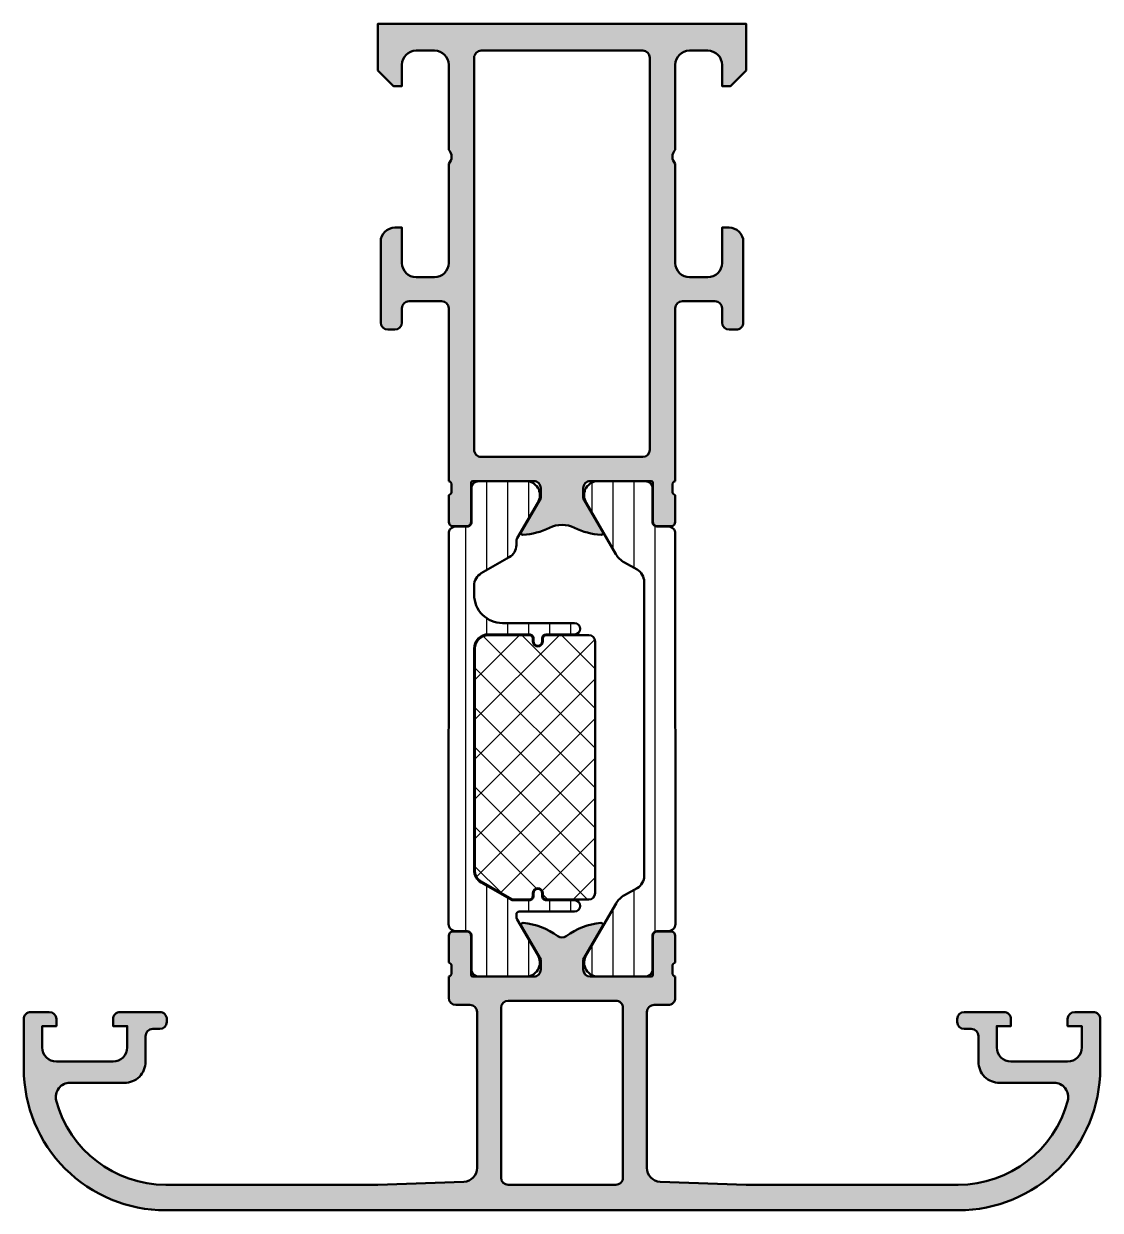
# Model space of a CAD drawing. Extents: x 0 to 76, y 0 to 83.8.
import ezdxf

# ---------------------------------------------------------------- set-up
doc = ezdxf.new("R2010")
doc.units = 0
for name, color, linetype, lineweight in [('0S-Alu contour', 7, 'Continuous', 50), ('0S-Alu hatch', 252, 'Continuous', 25), ('0S-Plastic contour', 254, 'Continuous', 50), ('0S-Plastic hatch', 253, 'Continuous', 25), ('0S-PT contour', 91, 'Continuous', 50), ('0S-PT hatch', 103, 'Continuous', 25)]:
    doc.layers.add(name, color=color, linetype=linetype, lineweight=lineweight)
pattern_1 = [(90, (0, 0), (-1.4859, 0), [])]

# ---------------------------------------------------------------- blocks, each defined once
blk = doc.blocks.new('188110__73A11EED_6D02_4D43_920F_D98E52073BBD_')
at = {"layer": '0S-Alu hatch'}
h = blk.add_hatch(color=256, dxfattribs=at)
edge = h.paths.add_edge_path()
edge.add_line((25.00006754422214, 80.4999984756112), (26.10004313015965, 79.40000000149011))
edge.add_line((26.10004313015965, 79.40000000149011), (26.70004923367527, 79.40000000149011))
edge.add_line((26.70004923367527, 79.40000000149011), (26.70004923367527, 80.90000000149011))
edge.add_ellipse((27.70008791774673, 80.89996143663254), major_axis=(-1.00003868481505, 0), ratio=1, start_angle=270.0022163482903, end_angle=359.9977904818039, ccw=False)
edge.add_line((27.70004923367527, 81.9000001206994), (29.00006754422215, 81.9000001206994))
edge.add_ellipse((29.00002168257582, 80.89995425905852), major_axis=(-1.000045862692467, 0), ratio=1, start_angle=180.0026207279867, end_angle=269.9973724417299, ccw=False)
edge.add_line((30.00006754422214, 80.90000000148846), (30.00003702664402, 74.90000000149011))
edge.add_ellipse((29.47506123431158, 74.40000000149011), major_axis=(-0.7249824705019245, 0), ratio=1, start_angle=136.395861616386, end_angle=223.6041383836141, ccw=False)
edge.add_line((30.00003702664402, 73.90000000149011), (30.00003702664402, 66.90000000149011))
edge.add_ellipse((29.00008427635166, 66.89995275275876), major_axis=(-0.9999527514086359, 0), ratio=1, start_angle=89.99904127429818, end_angle=180.0027072806921, ccw=False)
edge.add_line((29.00006754422215, 65.90000000149011), (27.70004923367527, 65.90000000149011))
edge.add_ellipse((27.7000690568231, 66.90001982463795), major_axis=(-1.000019823344312, 0), ratio=1, start_angle=0.0011357599706229848, end_angle=89.998864239807, ccw=False)
edge.add_line((26.70004923367527, 66.90000000149399), (26.70004923367527, 69.40000000149011))
edge.add_line((26.70004923367527, 69.40000000149011), (26.20004923367527, 69.40000000149011))
edge.add_arc((26.20008359924379, 68.3999656359216), 1.000034366158989, 90.00196893437207, 179.9980310656152)
edge.add_line((25.20004923367527, 68.40000000149034), (25.20004923367527, 62.69999542385339))
edge.add_arc((25.70005197454288, 62.699998164721), 0.5000027408751163, 180.0003140784807, 269.999685921429)
edge.add_line((25.70004923367526, 62.19999542385339), (26.20004923367527, 62.19999542385339))
edge.add_arc((26.20004649280767, 62.699998164721), 0.5000027408751163, 270.0003140785702, 359.9996859215192)
edge.add_line((26.70004923367527, 62.69999542385417), (26.70004923367527, 63.6999954238534))
edge.add_ellipse((27.20003635209909, 63.70000830542958), major_axis=(-0.4999871185897603, 0), ratio=1, start_angle=-90.00147615792758, end_angle=0.0014761580922026951, ccw=False)
edge.add_line((27.20004923367528, 64.1999954238534), (29.50006754422215, 64.1999954238534))
edge.add_ellipse((29.50004340446722, 63.69997128409846), major_axis=(-0.500024140337627, 0), ratio=1, start_angle=180.0027660786491, end_angle=269.99723392139543, ccw=False)
edge.add_line((30.00006754422214, 63.69999542385379), (30.0000370267483, 51.50004016059359))
edge.add_ellipse((29.92118855081943, 51.23247874854122), major_axis=(-0.2789376119775906, 0), ratio=1, start_angle=178.835410625902, end_angle=253.5801235805097, ccw=False)
edge.add_line((30.20006854422215, 51.22680947561971), (30.20006854422215, 50.77321547561971))
edge.add_ellipse((29.92120044857897, 50.76755481614266), major_axis=(-0.2789255417371575, 0), ratio=1, start_angle=106.4245945553563, end_angle=181.1628700728853, ccw=False)
edge.add_line((30.00006754422215, 50.50001147561971), (30.00006754422215, 48.62000047561121))
edge.add_arc((30.30006754422216, 48.62000047561121), 0.3000000000000158, 180, 269.9999999999993)
edge.add_line((30.30006754422216, 48.32000047561119), (31.28004186326493, 48.3200004756112))
edge.add_arc((31.28004186326493, 48.62000047561121), 0.3000000000000114, 270, 360)
edge.add_line((31.58004186326494, 48.62000047561121), (31.58004186326494, 51.37999847561118))
edge.add_ellipse((31.70003423387041, 51.37999847561118), major_axis=(-0.1199923706054733, 0), ratio=1, start_angle=270.0000000000034, end_angle=360, ccw=False)
edge.add_line((31.7000342338704, 51.49999084621666), (36.00003702664402, 51.49999084621668))
edge.add_ellipse((36.00004990889769, 51.00000372860872), major_axis=(-0.4999871177739147, 0), ratio=1, start_angle=179.9993980350858, end_angle=270.0014762355673, ccw=False)
edge.add_line((36.50003702664402, 50.99999847560919), (36.50003702664402, 50.29999389797449))
edge.add_line((36.50003702664402, 50.29999389797449), (35.11583307866022, 47.90247445817282))
edge.add_arc((35.23274660416193, 47.83497462443403), 0.1350000000000169, 150.0000814796221, 273.5758500061804)
edge.add_arc((34.92931728982066, 52.69050298406671), 4.999999999999906, 273.5758500061798, 296.0194624911526)
edge.add_ellipse((38.00005228543309, 46.39998737827407), major_axis=(-2.000000000000069, 0), ratio=1, start_angle=243.9805375088481, end_angle=296.0194624911526, ccw=False)
edge.add_arc((41.07078728104556, 52.69050298406675), 4.999999999999952, 243.9805375088468, 266.4241499938195)
edge.add_arc((40.76735796670424, 47.83497462443401), 0.1350000000000055, 266.4241499938192, 389.999918520385)
edge.add_line((40.88427149220593, 47.90247445817281), (39.50006754422215, 50.29999389797449))
edge.add_line((39.50006754422215, 50.29999389797449), (39.50006754422215, 50.99999847561122))
edge.add_ellipse((40.0000444809058, 51.00001390982674), major_axis=(-0.4999769369218777, 0), ratio=1, start_angle=-90.0026429832883, end_angle=0.0017687124012013555, ccw=False)
edge.add_line((40.00006754422215, 51.49999084621668), (44.3000628809943, 51.49999830221812))
edge.add_ellipse((44.3000628809943, 51.37999847561118), major_axis=(-0.1199998266069286, 0), ratio=1, start_angle=180, end_angle=269.9999999999966, ccw=False)
edge.add_line((44.42006270760122, 51.37999847561119), (44.42006270760123, 48.62000047561121))
edge.add_arc((44.72006270760124, 48.62000047561121), 0.3000000000000149, 180, 270)
edge.add_line((44.72006270760124, 48.3200004756112), (45.70003702664401, 48.3200004756112))
edge.add_arc((45.70003702664401, 48.62000047561121), 0.3000000000000114, 270, 360)
edge.add_line((46.00003702664402, 48.62000047561121), (46.00003702664401, 50.50001147561971))
edge.add_ellipse((46.07890412228719, 50.76755481614266), major_axis=(-0.2789255417371639, 0), ratio=1, start_angle=-1.1628700728853119, end_angle=73.57540544464138, ccw=False)
edge.add_line((45.80003602664401, 50.77321547561971), (45.80003602664401, 51.22680947561971))
edge.add_ellipse((46.07887347318704, 51.23247788361809), major_axis=(-0.2788950563274168, 0), ratio=1, start_angle=-73.5801235805111, end_angle=1.1645893740997053, ccw=False)
edge.add_line((46.00003702664402, 51.4999984756112), (46.00003702664402, 63.6999954238534))
edge.add_ellipse((46.50007135938994, 63.69996109110747), major_axis=(-0.5000343339245756, 0), ratio=1, start_angle=270.00393397274615, end_angle=359.9960660272659, ccw=False)
edge.add_line((46.50003702664402, 64.1999954238534), (48.80002481961277, 64.1999954238534))
edge.add_ellipse((48.80008485130126, 63.70005545554188), major_axis=(-0.4999399719157521, 0), ratio=1, start_angle=179.9931200492192, end_angle=270.00687995077146, ccw=False)
edge.add_line((49.30002481961277, 63.69999542385332), (49.30002481961277, 62.69999542385339))
edge.add_arc((49.80007477082868, 62.70004537506931), 0.5000499537107921, 180.0057234159238, 269.9942765840954)
edge.add_line((49.80002481961277, 62.19999542385339), (50.30002481961277, 62.19999542385339))
edge.add_arc((50.30006922487661, 62.69995101858956), 0.4999555967081668, 269.9949110796518, 360.0050889203089)
edge.add_line((50.80002481961277, 62.69999542385305), (50.80002481961277, 68.40000000149011))
edge.add_arc((49.800047266442, 68.40002244831933), 0.9999775534227083, 359.9987138623324, 450.0012861374472)
edge.add_line((49.80002481961277, 69.40000000149011), (49.30002481961277, 69.40000000149011))
edge.add_line((49.30002481961277, 69.40000000149011), (49.30002481961277, 66.90000000149011))
edge.add_ellipse((48.30006179330644, 66.89996302779645), major_axis=(-0.9999630269898847, 0), ratio=1, start_angle=89.9978814850715, end_angle=180.0021185150526, ccw=False)
edge.add_line((48.30002481961277, 65.90000000149011), (47.00003702664402, 65.90000000149011))
edge.add_ellipse((47.0000240648345, 66.8999870396806), major_axis=(-0.999987038274488, 0), ratio=1, start_angle=-0.0007426667733057002, end_angle=90.00074266660693, ccw=False)
edge.add_line((46.00003702664402, 66.90000000149303), (46.00003702664402, 73.90000000149011))
edge.add_ellipse((46.52504282592169, 74.40000000149011), major_axis=(-0.7250041994879663, 0), ratio=1, start_angle=-43.6025028992575, end_angle=43.602502899257615, ccw=False)
edge.add_line((46.00003702664401, 74.90000000149011), (46.00003702664402, 80.90000000149011))
edge.add_ellipse((47.00004293198047, 80.89999421536365), major_axis=(-1.00000590535319, 0), ratio=1, start_angle=270.00033834885755, end_angle=359.999668481771, ccw=False)
edge.add_line((47.00003702664401, 81.9000001206994), (48.30002481961277, 81.9000001206994))
edge.add_ellipse((48.30004294307529, 80.90001824415975), major_axis=(-0.9999818767038826, 0), ratio=1, start_angle=179.9989547529905, end_angle=270.001038416732, ccw=False)
edge.add_line((49.30002481961277, 80.90000000148856), (49.30002481961277, 79.40000000149011))
edge.add_line((49.30002481961277, 79.40000000149011), (49.90006144070651, 79.40000000149011))
edge.add_line((49.90006144070651, 79.40000000149011), (51.00003702664402, 80.4999984756112))
edge.add_line((51.00003702664402, 80.4999984756112), (51.00003702664402, 83.8))
edge.add_line((51.00003702664402, 83.8), (25.00006754422214, 83.8))
edge.add_line((25.00006754422214, 83.8), (25.00006754422214, 80.4999984756112))
edge = h.paths.add_edge_path()
edge.add_ellipse((32.30005169783425, 81.39999601145223), major_axis=(-0.4999963606566019, 0), ratio=1, start_angle=-90.0004170425878, end_angle=0.00041704286462618256, ccw=False)
edge.add_line((32.3000553371909, 81.89999237209558), (43.70001871609715, 81.9000000014901))
edge.add_ellipse((43.70001028875083, 81.39996105565606), major_axis=(-0.5000389459050733, 0), ratio=1, start_angle=180.0035883201383, end_angle=269.99903437246246, ccw=False)
edge.add_line((44.20004923367527, 81.39999237209558), (44.20004923367527, 53.70000305324907))
edge.add_ellipse((43.70002591571765, 53.70002637120554), major_axis=(-0.5000233185013218, 0), ratio=1, start_angle=90.00267191650698, end_angle=179.9973280836253, ccw=False)
edge.add_line((43.70004923367527, 53.20000305324793), (32.3000553371909, 53.20000305324793))
edge.add_ellipse((32.30004245561473, 53.69999017167176), major_axis=(-0.4999871185897719, 0), ratio=1, start_angle=-0.0014761580922026951, end_angle=90.0014761579261, ccw=False)
edge.add_line((31.8000553371909, 53.70000305324793), (31.80005533719089, 81.39999237209317))
at = {"layer": '0S-Alu contour', "color": 7}
for points in [[(49.30002481961277, 80.90000000148856), (49.30002481961277, 79.40000000149011), (49.90006144070651, 79.40000000149011), (51.00003702664402, 80.4999984756112), (51.00003702664402, 83.8), (25.00006754422214, 83.8), (25.00006754422214, 80.4999984756112)], [(27.70004923367527, 81.9000001206994), (29.00006754422215, 81.9000001206994)], [(31.8000553371909, 53.70000305324793), (31.80005533719089, 81.39999237209317)], [(32.3000553371909, 81.89999237209558), (43.70001871609715, 81.9000000014901)], [(44.20004923367527, 81.39999237209558), (44.20004923367527, 53.70000305324907)], [(47.00003702664401, 81.9000001206994), (48.30002481961277, 81.9000001206994)], [(25.00006754422214, 80.4999984756112), (26.10004313015965, 79.40000000149011), (26.70004923367527, 79.40000000149011), (26.70004923367527, 80.90000000149011)], [(30.00006754422214, 80.90000000148846), (30.00003702664402, 74.90000000149011)], [(46.00003702664401, 74.90000000149011), (46.00003702664402, 80.90000000149011)], [(30.00003702664402, 73.90000000149011), (30.00003702664402, 66.90000000149011)], [(46.00003702664402, 66.90000000149303), (46.00003702664402, 73.90000000149011)], [(26.70004923367527, 66.90000000149399), (26.70004923367527, 69.40000000149011), (26.20004923367527, 69.40000000149011)], [(49.80002481961277, 69.40000000149011), (49.30002481961277, 69.40000000149011), (49.30002481961277, 66.90000000149011)], [(25.20004923367527, 68.40000000149034), (25.20004923367527, 62.69999542385339)], [(50.80002481961277, 62.69999542385305), (50.80002481961277, 68.40000000149011)], [(29.00006754422215, 65.90000000149011), (27.70004923367527, 65.90000000149011)], [(48.30002481961277, 65.90000000149011), (47.00003702664402, 65.90000000149011)], [(26.70004923367527, 62.69999542385417), (26.70004923367527, 63.6999954238534)], [(27.20004923367528, 64.1999954238534), (29.50006754422215, 64.1999954238534)], [(30.00006754422214, 63.69999542385379), (30.0000370267483, 51.50004016059359)], [(46.00003702664402, 51.4999984756112), (46.00003702664402, 63.6999954238534)], [(46.50003702664402, 64.1999954238534), (48.80002481961277, 64.1999954238534)], [(49.30002481961277, 63.69999542385332), (49.30002481961277, 62.69999542385339)], [(25.70004923367526, 62.19999542385339), (26.20004923367527, 62.19999542385339)], [(49.80002481961277, 62.19999542385339), (50.30002481961277, 62.19999542385339)], [(43.70004923367527, 53.20000305324793), (32.3000553371909, 53.20000305324793)], [(30.20006854422215, 51.22680947561971), (30.20006854422215, 50.77321547561971)], [(31.58004186326494, 48.62000047561121), (31.58004186326494, 51.37999847561118)], [(31.7000342338704, 51.49999084621666), (36.00003702664402, 51.49999084621668)], [(40.00006754422215, 51.49999084621668), (44.3000628809943, 51.49999830221812)], [(44.42006270760122, 51.37999847561119), (44.42006270760123, 48.62000047561121)], [(45.80003602664401, 50.77321547561971), (45.80003602664401, 51.22680947561971)], [(30.00006754422215, 50.50001147561971), (30.00006754422215, 48.62000047561121)], [(36.50003702664402, 50.99999847560919), (36.50003702664402, 50.29999389797449), (35.11583307866022, 47.90247445817282)], [(40.88427149220593, 47.90247445817281), (39.50006754422215, 50.29999389797449), (39.50006754422215, 50.99999847561122)], [(46.00003702664402, 48.62000047561121), (46.00003702664401, 50.50001147561971)], [(30.30006754422216, 48.32000047561119), (31.28004186326493, 48.3200004756112)], [(44.72006270760124, 48.3200004756112), (45.70003702664401, 48.3200004756112)]]:
    blk.add_lwpolyline(points, dxfattribs=at)
at = {"layer": '0S-Alu contour', "color": 7, "extrusion": (0, 0, -1)}
for centre, radius, start, end in [((-27.70008791774673, 80.89996143663254), 1.00003868481505, 0.0022095181960893, 89.9977836517097), ((-29.00002168257582, 80.89995425905852), 1.000045862692467, 90.00262755827012, 179.9973792720133), ((-32.30005169783425, 81.39999601145223), 0.4999963606566019, 359.9995829571354, 90.00041704258778), ((-43.70001028875083, 81.39996105565606), 0.5000389459050733, 90.00096562753752, 179.9964116798617), ((-47.00004293198047, 80.89999421536365), 1.00000590535319, 0.0003315182290171, 89.99966165114242), ((-48.30004294307529, 80.90001824415975), 0.9999818767038826, 89.998961583268, 180.0010452470096), ((-29.47506123431158, 74.40000000149011), 0.7249824705019247, 136.3958616163859, 223.6041383836141), ((-46.52504282592169, 74.40000000149011), 0.7250041994879663, 316.3974971007424, 43.60250289925756), ((-27.7000690568231, 66.90001982463795), 1.000019823344312, 270.0011357601931, 359.9988642400294), ((-29.00008427635166, 66.89995275275876), 0.9999527514086359, 179.9972927193079, 270.0009587257018), ((-47.0000240648345, 66.8999870396806), 0.999987038274488, 269.9992573333931, 0.0007426667732808), ((-48.30006179330644, 66.89996302779645), 0.9999630269898847, 179.9978814849474, 270.0021185149285), ((-27.20003635209909, 63.70000830542958), 0.4999871185897603, 359.9985238419078, 90.00147615792763), ((-29.50004340446722, 63.69997128409846), 0.500024140337627, 90.00276607860458, 179.9972339213509), ((-46.50007135938994, 63.69996109110747), 0.5000343339245756, 0.0039339727341353, 89.99606602725385), ((-48.80008485130126, 63.70005545554188), 0.4999399719157522, 89.99312004922854, 180.0068799507809), ((-32.30004245561473, 53.69999017167176), 0.4999871185897719, 269.9985238420739, 0.0014761580921441), ((-43.70002591571765, 53.70002637120554), 0.5000233185013218, 180.0026719163748, 269.997328083493), ((-29.92118855081943, 51.23247874854122), 0.2789376119775906, 106.4198764194903, 181.1645893740981), ((-31.70003423387041, 51.37999847561118), 0.1199923706054733, 0, 89.99999999999662), ((-36.00004990889769, 51.00000372860872), 0.4999871177739148, 89.9985237644327, 180.0006019649143), ((-40.0000444809058, 51.00001390982674), 0.4999769369218777, 359.9982312875988, 90.00264298328827), ((-44.3000628809943, 51.37999847561118), 0.1199998266069286, 90.0000000000034, 180), ((-46.07887347318704, 51.23247788361809), 0.2788950563274168, 358.8354106259003, 73.58012358051123), ((-29.92120044857897, 50.76755481614266), 0.2789255417371575, 178.8371299271147, 253.5754054446437), ((-46.07890412228719, 50.76755481614266), 0.2789255417371639, 286.4245945553586, 1.162870072885284), ((-38.00005228543309, 46.39998737827407), 2.000000000000069, 63.98053750884742, 116.0194624911519)]:
    blk.add_arc(centre, radius, start, end, dxfattribs=at)
at = {"layer": '0S-Alu contour', "color": 7}
for centre, radius, start, end in [((26.20008359924379, 68.3999656359216), 1.000034366158989, 90.00196893437207, 179.9980310656152), ((49.800047266442, 68.40002244831933), 0.9999775534227083, 359.9987138623324, 90.00128613744727), ((25.70005197454288, 62.699998164721), 0.5000027408751163, 180.0003140784807, 269.999685921429), ((26.20004649280767, 62.699998164721), 0.5000027408751163, 270.0003140785702, 359.9996859215192), ((49.80007477082868, 62.70004537506931), 0.5000499537107921, 180.0057234159238, 269.9942765840954), ((50.30006922487661, 62.69995101858956), 0.4999555967081668, 269.9949110796518, 0.0050889203089253), ((30.30006754422216, 48.62000047561121), 0.3000000000000158, 180, 269.9999999999993), ((31.28004186326493, 48.62000047561121), 0.3000000000000114, 270, 0), ((44.72006270760124, 48.62000047561121), 0.3000000000000149, 180, 270), ((45.70003702664401, 48.62000047561121), 0.3000000000000114, 270, 0), ((35.23274660416193, 47.83497462443403), 0.1350000000000169, 150.0000814796221, 273.5758500061804), ((34.92931728982066, 52.69050298406671), 4.999999999999906, 273.5758500061798, 296.0194624911526), ((41.07078728104556, 52.69050298406675), 4.999999999999952, 243.9805375088468, 266.4241499938195), ((40.76735796670424, 47.83497462443401), 0.1350000000000055, 266.4241499938192, 29.99991852038501)]:
    blk.add_arc(centre, radius, start, end, dxfattribs=at)
blk = doc.blocks.new('284151__37331746_351D_4616_B207_01784C81C497___5EBAD73C_8FCA_4513_8191_C6A531EA2A94_')
at = {"layer": '0S-Plastic hatch'}
h = blk.add_hatch(dxfattribs=at)
h.set_pattern_fill('ANSI31', color=256, scale=0.4680000000000001, angle=45, style=0)
h.set_pattern_definition(pattern_1)
edge = h.paths.add_edge_path()
edge.add_line((29.99999930688776, 47.79003100783183), (29.99674226494619, 20.21002498787557))
edge.add_arc((30.49673958604417, 20.21002230896637), 0.4999973211051484, 179.999693017615, 270.0003069820253)
edge.add_line((30.49674226495336, 19.71002498786839), (31.30707359828668, 19.71002498786839))
edge.add_ellipse((31.30707359828667, 19.41002498786838), major_axis=(-0.3000000000000149, 0), ratio=1, start_angle=180, end_angle=269.9999999999993, ccw=False)
edge.add_line((31.60707359828669, 19.41002498786838), (31.60674164788967, 17.01002660493208))
edge.add_arc((32.11173762532828, 17.01502391251437), 0.5050207028550981, 180.5669654820281, 270.5675704443997)
edge.add_line((32.11674026495336, 16.5100279878684), (35.58328176305284, 16.5100279878684))
edge.add_arc((35.44097111406149, 17.49984606259124), 0.9999960709244696, 278.1816080518995, 392.727016099841)
edge.add_line((36.28222376305283, 18.04048098786839), (34.84324225325281, 20.53287041562356))
edge.add_ellipse((35.2762549699832, 20.78287038992312), major_axis=(-0.5000000000000137, 0), ratio=1, start_angle=0, end_angle=29.999996599344627, ccw=False)
edge.add_line((34.77625496998319, 20.78287038992312), (34.77625496998309, 20.89485616174543))
edge.add_ellipse((34.97601501198112, 20.89485616174544), major_axis=(-0.199760041998033, 0), ratio=1, start_angle=270.0000000000041, end_angle=360, ccw=False)
edge.add_line((34.9760150119811, 21.09461620374348), (38.88932186888238, 21.09461620374345))
edge.add_arc((38.88932186888235, 21.49413628773944), 0.3995200839959949, 270.0000000000041, 449.9999999999959)
edge.add_line((38.88932186888238, 21.89365637173544), (36.89172144890242, 21.89365637173544))
edge.add_ellipse((36.89172144890238, 22.19329643473244), major_axis=(-0.2996400629969997, 0), ratio=1, start_angle=0, end_angle=90.00000000000807, ccw=False)
edge.add_line((36.59208138590538, 22.19329643473244), (36.59208138590543, 22.39305647673039))
edge.add_arc((36.29244132290839, 22.39305647673046), 0.2996400629970424, 0, 180)
edge.add_line((35.99280125991135, 22.39305647673046), (35.99280125991138, 22.19329643473237))
edge.add_ellipse((35.69316119691441, 22.19329643473237), major_axis=(-0.2996400629969642, 0), ratio=1, start_angle=89.99999999999062, end_angle=180, ccw=False)
edge.add_line((35.69316119691436, 21.89365637173541), (34.53045625920263, 21.89365637173544))
edge.add_ellipse((34.53045625920286, 22.09341641336493), major_axis=(-0.1997600416294851, 0), ratio=1, start_angle=59.99999999993361, end_angle=89.99999999993281, ccw=False)
edge.add_line((34.43057623838792, 21.92041914265287), (32.29579863505288, 23.15314193446745))
edge.add_ellipse((32.79138860211026, 24.01434242023629), major_axis=(-0.9936174777732217, 0), ratio=1, start_angle=-0.6764750291013115, end_angle=60.08111811892081, ccw=False)
edge.add_line((31.79784037795338, 24.02607350761685), (31.79784037795338, 39.67230010955752))
edge.add_ellipse((32.79664058794332, 39.67230010955752), major_axis=(-0.9988002099899446, 0), ratio=1, start_angle=269.99999999999795, end_angle=360, ccw=False)
edge.add_line((32.79664058794336, 40.67110031954746), (35.69316119691442, 40.67110031954744))
edge.add_ellipse((35.6931611969145, 40.37146025655048), major_axis=(-0.2996400629969571, 0), ratio=1, start_angle=180, end_angle=270.00000000001495, ccw=False)
edge.add_line((35.99280125991145, 40.37146025655054), (35.99280125991132, 40.17170021455246))
edge.add_arc((36.29244132290836, 40.17170021455245), 0.2996400629970424, 180, 360)
edge.add_line((36.5920813859054, 40.17170021455249), (36.5920813859054, 40.37146025655039))
edge.add_ellipse((36.89172144890239, 40.37146025655053), major_axis=(-0.2996400629969926, 0), ratio=1, start_angle=270.0000000000177, end_angle=360, ccw=False)
edge.add_line((36.89172144890231, 40.67110031954753), (38.88932186888244, 40.6711003195475))
edge.add_arc((38.88932186888239, 41.07062040354349), 0.3995200839959807, 270.0000000000061, 450.0000000000061)
edge.add_line((38.88932186888235, 41.47014048753947), (33.7954407979334, 41.47014048753923))
edge.add_ellipse((33.79544079793331, 43.46774090751916), major_axis=(-1.997600419979924, 0), ratio=1, start_angle=0, end_angle=90.00000000000239, ccw=False)
edge.add_line((31.79784037795339, 43.46774090751916), (31.79784037795329, 44.11991188122832))
edge.add_ellipse((32.79664113377662, 44.11991188122813), major_axis=(-0.9988007558233247, 0), ratio=1, start_angle=299.9999999999911, end_angle=360, ccw=False)
edge.add_line((32.29724075586509, 44.98489870909031), (34.27685478430132, 46.11703758609423))
edge.add_arc((33.77745475999306, 46.98202398783527), 0.9988002099899655, 299.9999946553975, 360)
edge.add_line((34.77625496998302, 46.98202398783536), (34.77625496998312, 47.21154424289115))
edge.add_ellipse((35.2762549699832, 47.21154424289093), major_axis=(-0.5000000000000853, 0), ratio=1, start_angle=330.0000034006573, end_angle=360, ccw=False)
edge.add_line((34.84324225325274, 47.46154421719052), (36.28548080498723, 49.95957500783185))
edge.add_arc((35.4442281559959, 50.500209933109), 0.9999960709244641, 327.2729839001593, 441.8183919481005)
edge.add_line((35.58653880498724, 51.49002800783184), (32.10999730688775, 51.49002800783184))
edge.add_arc((32.10999466726268, 50.99003203039323), 0.4999959774455833, 89.99969751881494, 180.0003024817733)
edge.add_line((31.60999868982407, 50.99002939076815), (31.6103306402211, 48.59003100783183))
edge.add_ellipse((31.31033064022108, 48.59003100783183), major_axis=(-0.3000000000000114, 0), ratio=1, start_angle=89.99999999999937, end_angle=180, ccw=False)
edge.add_line((31.31033064022108, 48.29003100783182), (30.49999930688776, 48.29003100783183))
edge.add_arc((30.49999662797856, 47.79003368674103), 0.499997321097979, 89.99969301797341, 180.0003069823849)
at = {"layer": '0S-Plastic contour', "color": 7}
for points in [[(35.58653880498724, 51.49002800783184), (32.10999730688775, 51.49002800783184)], [(31.60999868982407, 50.99002939076815), (31.6103306402211, 48.59003100783183)], [(34.84324225325274, 47.46154421719052), (36.28548080498723, 49.95957500783185)], [(29.99999930688776, 47.79003100783183), (29.99674226494619, 20.21002498787557)], [(31.31033064022108, 48.29003100783182), (30.49999930688776, 48.29003100783183)], [(34.77625496998302, 46.98202398783536), (34.77625496998312, 47.21154424289115)], [(32.29724075586509, 44.98489870909031), (34.27685478430132, 46.11703758609423)], [(31.79784037795339, 43.46774090751916), (31.79784037795329, 44.11991188122832)], [(38.88932186888235, 41.47014048753947), (33.7954407979334, 41.47014048753923)], [(32.79664058794336, 40.67110031954746), (35.69316119691442, 40.67110031954744)], [(35.99280125991145, 40.37146025655054), (35.99280125991132, 40.17170021455246)], [(36.5920813859054, 40.17170021455249), (36.5920813859054, 40.37146025655039)], [(36.89172144890231, 40.67110031954753), (38.88932186888244, 40.6711003195475)], [(31.79784037795338, 24.02607350761685), (31.79784037795338, 39.67230010955752)], [(34.43057623838792, 21.92041914265287), (32.29579863505288, 23.15314193446745)], [(35.69316119691436, 21.89365637173541), (34.53045625920263, 21.89365637173544)], [(35.99280125991135, 22.39305647673046), (35.99280125991138, 22.19329643473237)], [(36.59208138590538, 22.19329643473244), (36.59208138590543, 22.39305647673039)], [(38.88932186888238, 21.89365637173544), (36.89172144890242, 21.89365637173544)], [(34.9760150119811, 21.09461620374348), (38.88932186888238, 21.09461620374345)], [(34.77625496998319, 20.78287038992312), (34.77625496998309, 20.89485616174543)], [(36.28222376305283, 18.04048098786839), (34.84324225325281, 20.53287041562356)], [(30.49674226495336, 19.71002498786839), (31.30707359828668, 19.71002498786839)], [(31.60707359828669, 19.41002498786838), (31.60674164788967, 17.01002660493208)], [(32.11674026495336, 16.5100279878684), (35.58328176305284, 16.5100279878684)]]:
    blk.add_lwpolyline(points, dxfattribs=at)
for centre, radius, start, end in [((32.10999466726268, 50.99003203039323), 0.4999959774455833, 89.99969751881494, 180.0003024817733), ((35.4442281559959, 50.500209933109), 0.9999960709244641, 327.2729839001593, 81.8183919481005), ((30.49999662797856, 47.79003368674103), 0.499997321097979, 89.99969301797341, 180.0003069823849), ((33.77745475999306, 46.98202398783527), 0.9988002099899655, 299.9999946553975, 0), ((38.88932186888239, 41.07062040354349), 0.3995200839959807, 270.0000000000061, 90.00000000000612), ((36.29244132290836, 40.17170021455245), 0.2996400629970424, 180, 0), ((36.29244132290839, 22.39305647673046), 0.2996400629970424, 0, 180), ((38.88932186888235, 21.49413628773944), 0.3995200839959949, 270.0000000000041, 89.99999999999594), ((30.49673958604417, 20.21002230896637), 0.4999973211051484, 179.999693017615, 270.0003069820253), ((35.44097111406149, 17.49984606259124), 0.9999960709244696, 278.1816080518995, 32.72701609984102), ((32.11173762532828, 17.01502391251437), 0.5050207028550981, 180.5669654820281, 270.5675704443997)]:
    blk.add_arc(centre, radius, start, end, dxfattribs=at)
at = {"layer": '0S-Plastic contour', "color": 7, "extrusion": (0, 0, -1)}
for centre, radius, start, end in [((-31.31033064022108, 48.59003100783183), 0.3000000000000114, 180, 270.0000000000007), ((-35.2762549699832, 47.21154424289093), 0.5000000000000853, 0, 29.99999659934269), ((-32.79664113377662, 44.11991188122813), 0.998800755823325, 0, 60.00000000000894), ((-33.79544079793331, 43.46774090751916), 1.997600419979924, 269.9999999999976, 0), ((-32.79664058794332, 39.67230010955752), 0.9988002099899446, 0, 90.00000000000205), ((-35.6931611969145, 40.37146025655048), 0.2996400629969571, 89.99999999998506, 180), ((-36.89172144890239, 40.37146025655053), 0.2996400629969926, 0, 89.99999999998234), ((-32.79138860211026, 24.01434242023629), 0.9936174777732217, 299.9188818810793, 0.6764750291012418), ((-34.53045625920286, 22.09341641336493), 0.1997600416294851, 270.0000000000672, 300.0000000000664), ((-35.69316119691441, 22.19329643473237), 0.2996400629969642, 180, 270.0000000000095), ((-36.89172144890238, 22.19329643473244), 0.2996400629969997, 269.9999999999919, 0), ((-34.97601501198112, 20.89485616174544), 0.199760041998033, 0, 89.99999999999594), ((-35.2762549699832, 20.78287038992312), 0.5000000000000137, 330.0000034006554, 0), ((-31.30707359828667, 19.41002498786838), 0.3000000000000149, 90.00000000000067, 180)]:
    blk.add_arc(centre, radius, start, end, dxfattribs=at)
blk = doc.blocks.new('284151__1CDA4927_500E_4449_A2B0_3B32F3932A30___2944F3FC_1F27_40F2_815A_D28FB39D8C25_')
at = {"layer": '0S-Plastic hatch'}
h = blk.add_hatch(dxfattribs=at)
h.set_pattern_fill('ANSI31', color=256, scale=0.4680000000000001, angle=45, style=0)
h.set_pattern_definition(pattern_1)
edge = h.paths.add_edge_path()
edge.add_line((45.99997017547695, 47.79003100783173), (46.00322721741852, 20.21002498787547))
edge.add_ellipse((45.50322989632053, 20.21002230896629), major_axis=(-0.4999973211051626, 0), ratio=1, start_angle=89.99969301797631, end_angle=180.000306982385, ccw=False)
edge.add_line((45.50322721741135, 19.7100249878683), (44.69289588407803, 19.71002498786829))
edge.add_arc((44.69289588407804, 19.41002498786827), 0.3000000000000185, 90.00000000000136, 180)
edge.add_line((44.39289588407802, 19.41002498786827), (44.39322783447504, 17.01002660493197))
edge.add_ellipse((43.88823185703643, 17.01502391251425), major_axis=(-0.5050207028550908, 0), ratio=1, start_angle=89.43242955559953, end_angle=179.4330345179745, ccw=False)
edge.add_line((43.88322921741134, 16.51002798786828), (40.41668771931187, 16.51002798786829))
edge.add_ellipse((40.5589983683032, 17.49984606259114), major_axis=(-0.9999960709244676, 0), ratio=1, start_angle=-32.727016099841194, end_angle=81.8183919481013, ccw=False)
edge.add_line((39.71774571931187, 18.04048098786829), (41.81451365413689, 21.67219008046127))
edge.add_ellipse((43.11355180432791, 20.92219015756279), major_axis=(-1.499999999999808, 0), ratio=1, start_angle=297.9942546357577, end_angle=330.0000034006593, ccw=False)
edge.add_line((42.40947727073656, 22.24668215495181), (43.30322621741134, 22.74836098786831))
edge.add_arc((42.80322780871322, 23.61438778231315), 1.000000408698464, 299.9998812007991, 360.0000455150246)
edge.add_line((43.80322821741136, 23.61438857670052), (43.79997117547696, 44.38566900783172))
edge.add_arc((42.79997076677882, 44.38566821338688), 1.000000408698472, 4.55150246153e-05, 60.00011879920013)
edge.add_line((43.29996917547696, 45.25169500783174), (42.40622022880219, 45.75337384074821))
edge.add_ellipse((43.11029476239348, 47.07786583813726), major_axis=(-1.499999999999815, 0), ratio=1, start_angle=29.999996599342523, end_angle=62.00574536424449, ccw=False)
edge.add_line((41.81125661220248, 46.32786591523873), (39.71448867737748, 49.95957500783174))
edge.add_ellipse((40.55574132636883, 50.5002099331089), major_axis=(-0.9999960709244797, 0), ratio=1, start_angle=-81.81839194809982, end_angle=32.727016099840625, ccw=False)
edge.add_line((40.41343067737747, 51.49002800783176), (43.88997217547696, 51.49002800783174))
edge.add_ellipse((43.88997481510201, 50.99003203039311), major_axis=(-0.4999959774455975, 0), ratio=1, start_angle=179.9996975182268, end_angle=270.00030248118344, ccw=False)
edge.add_line((44.38997079254064, 50.99002939076291), (44.38963884214362, 48.59003100783173))
edge.add_arc((44.68963884214363, 48.59003100783174), 0.3000000000000043, 180, 270)
edge.add_line((44.68963884214363, 48.29003100783173), (45.49997017547695, 48.29003100783173))
edge.add_ellipse((45.49997285438616, 47.79003368674093), major_axis=(-0.4999973210979719, 0), ratio=1, start_angle=179.9996930176151, end_angle=270.000306982027, ccw=False)
at = {"layer": '0S-Plastic contour', "color": 7}
for points in [[(40.41343067737747, 51.49002800783176), (43.88997217547696, 51.49002800783174)], [(44.38997079254064, 50.99002939076291), (44.38963884214362, 48.59003100783173)], [(41.81125661220248, 46.32786591523873), (39.71448867737748, 49.95957500783174)], [(44.68963884214363, 48.29003100783173), (45.49997017547695, 48.29003100783173)], [(45.99997017547695, 47.79003100783173), (46.00322721741852, 20.21002498787547)], [(43.29996917547696, 45.25169500783174), (42.40622022880219, 45.75337384074821)], [(43.80322821741136, 23.61438857670052), (43.79997117547696, 44.38566900783172)], [(42.40947727073656, 22.24668215495181), (43.30322621741134, 22.74836098786831)], [(39.71774571931187, 18.04048098786829), (41.81451365413689, 21.67219008046127)], [(44.39289588407802, 19.41002498786827), (44.39322783447504, 17.01002660493197)], [(45.50322721741135, 19.7100249878683), (44.69289588407803, 19.71002498786829)], [(43.88322921741134, 16.51002798786828), (40.41668771931187, 16.51002798786829)]]:
    blk.add_lwpolyline(points, dxfattribs=at)
at = {"layer": '0S-Plastic contour', "color": 7, "extrusion": (0, 0, -1)}
for centre, radius, start, end in [((-40.55574132636883, 50.5002099331089), 0.9999960709244797, 327.2729839001594, 81.81839194809982), ((-43.88997481510201, 50.99003203039311), 0.4999959774455975, 89.99969751881657, 180.0003024817733), ((-45.49997285438616, 47.79003368674093), 0.4999973210979719, 89.999693017973, 180.0003069823849), ((-43.11029476239348, 47.07786583813726), 1.499999999999815, 297.9942546357555, 330.0000034006575), ((-43.11355180432791, 20.92219015756279), 1.499999999999808, 29.99999659934069, 62.00574536424229), ((-45.50322989632053, 20.21002230896629), 0.4999973211051626, 179.999693017615, 270.0003069820237), ((-40.5589983683032, 17.49984606259114), 0.9999960709244676, 278.1816080518987, 32.7270160998412), ((-43.88823185703643, 17.01502391251425), 0.5050207028550908, 180.5669654820256, 270.5675704444005)]:
    blk.add_arc(centre, radius, start, end, dxfattribs=at)
at = {"layer": '0S-Plastic contour', "color": 7}
for centre, radius, start, end in [((44.68963884214363, 48.59003100783174), 0.3000000000000043, 180, 270), ((42.79997076677882, 44.38566821338688), 1.000000408698472, 4.55150246153e-05, 60.00011879920013), ((42.80322780871322, 23.61438778231315), 1.000000408698464, 299.9998812007991, 4.55150246153e-05), ((44.69289588407804, 19.41002498786827), 0.3000000000000185, 90.00000000000136, 180)]:
    blk.add_arc(centre, radius, start, end, dxfattribs=at)
blk = doc.blocks.new('371790__3FB15CAD_4908_4110_84BA_26EE0EE46E1D_')
at = {"layer": '0S-PT hatch'}
h = blk.add_hatch(dxfattribs=at)
h.set_pattern_fill('ANSI37', color=256, scale=0.625, angle=90, style=0)
h.set_pattern_definition([(135, (0, 0), (-1.403165018917055, -1.403165018917055), []), (225, (0, 0), (1.403165018917055, -1.403165018917055), [])])
edge = h.paths.add_edge_path()
edge.add_line((40.33752218386739, 40.17170021455246), (40.33752218386739, 22.39305647673053))
edge.add_ellipse((39.88812207887238, 22.39305647673054), major_axis=(-0.4494001049950143, 0), ratio=1, start_angle=90.00000000000091, end_angle=180, ccw=False)
edge.add_line((39.88812207887239, 21.94365637173552), (36.89172144890237, 21.94365637173541))
edge.add_ellipse((36.8917214489024, 22.19329643473241), major_axis=(-0.2496400629970025, 0), ratio=1, start_angle=0, end_angle=89.99999999999193, ccw=False)
edge.add_line((36.6420813859054, 22.19329643473242), (36.6420813859054, 22.39305647673053))
edge.add_arc((36.29244132290839, 22.39305647673052), 0.3496400629970111, 0, 180)
edge.add_line((35.94280125991138, 22.39305647673052), (35.94280125991144, 22.19329643473249))
edge.add_ellipse((35.69316119691445, 22.19329643473251), major_axis=(-0.2496400629969884, 0), ratio=1, start_angle=89.99999999999352, end_angle=180, ccw=False)
edge.add_line((35.69316119691442, 21.94365637173552), (34.53045625920254, 21.94365637173552))
edge.add_ellipse((34.53045625920245, 22.09341641336514), major_axis=(-0.1497600416296159, 0), ratio=1, start_angle=60.009133501483404, end_angle=90.0000000000353, ccw=False)
edge.add_line((34.455596914136, 21.96370847789037), (32.29686578329444, 23.21301573615451))
edge.add_ellipse((32.70908550442444, 23.97165812652767), major_axis=(-0.863402209262632, 0), ratio=1, start_angle=-4.050931685638204, end_angle=61.48189137880712, ccw=False)
edge.add_line((31.84784037795332, 24.03265162691375), (31.84784037795338, 39.67230010955752))
edge.add_ellipse((32.79664058794337, 39.67230010955754), major_axis=(-0.9488002099899865, 0), ratio=1, start_angle=269.99999999999875, end_angle=360, ccw=False)
edge.add_line((32.79664058794339, 40.62110031954753), (35.69316119691448, 40.62110031954753))
edge.add_ellipse((35.69316119691449, 40.37146025655058), major_axis=(-0.2496400629969457, 0), ratio=1, start_angle=180, end_angle=270.00000000000324, ccw=False)
edge.add_line((35.94280125991144, 40.37146025655057), (35.94280125991144, 40.17170021455246))
edge.add_arc((36.29244132290839, 40.17170021455245), 0.3496400629969543, 180, 360)
edge.add_line((36.64208138590534, 40.17170021455245), (36.6420813859054, 40.37146025655057))
edge.add_ellipse((36.89172144890231, 40.37146025655061), major_axis=(-0.2496400629969102, 0), ratio=1, start_angle=270.00000000000165, end_angle=360, ccw=False)
edge.add_line((36.89172144890231, 40.62110031954753), (39.88812207887239, 40.62110031954753))
edge.add_ellipse((39.88812207887235, 40.17170021455249), major_axis=(-0.4494001049950426, 0), ratio=1, start_angle=180, end_angle=269.99999999999545, ccw=False)
at = {"layer": '0S-PT contour', "color": 7}
for points in [[(32.79664058794339, 40.62110031954753), (35.69316119691448, 40.62110031954753)], [(35.94280125991144, 40.37146025655057), (35.94280125991144, 40.17170021455246)], [(36.64208138590534, 40.17170021455245), (36.6420813859054, 40.37146025655057)], [(36.89172144890231, 40.62110031954753), (39.88812207887239, 40.62110031954753)], [(31.84784037795332, 24.03265162691375), (31.84784037795338, 39.67230010955752)], [(40.33752218386739, 40.17170021455246), (40.33752218386739, 22.39305647673053)], [(34.455596914136, 21.96370847789037), (32.29686578329444, 23.21301573615451)], [(35.69316119691442, 21.94365637173552), (34.53045625920254, 21.94365637173552)], [(35.94280125991138, 22.39305647673052), (35.94280125991144, 22.19329643473249)], [(36.6420813859054, 22.19329643473242), (36.6420813859054, 22.39305647673053)], [(39.88812207887239, 21.94365637173552), (36.89172144890237, 21.94365637173541)]]:
    blk.add_lwpolyline(points, dxfattribs=at)
at = {"layer": '0S-PT contour', "color": 7, "extrusion": (0, 0, -1)}
for centre, radius, start, end in [((-32.79664058794337, 39.67230010955754), 0.9488002099899865, 0, 90.00000000000126), ((-35.69316119691449, 40.37146025655058), 0.2496400629969457, 89.99999999999675, 180), ((-36.89172144890231, 40.37146025655061), 0.2496400629969102, 0, 89.99999999999837), ((-39.88812207887235, 40.17170021455249), 0.4494001049950427, 90.00000000000453, 180), ((-32.70908550442444, 23.97165812652767), 0.863402209262632, 298.5181086211929, 4.050931685638217), ((-34.53045625920245, 22.09341641336514), 0.1497600416296159, 269.9999999999647, 299.9908664985166), ((-35.69316119691445, 22.19329643473251), 0.2496400629969884, 180, 270.0000000000065), ((-36.8917214489024, 22.19329643473241), 0.2496400629970026, 270.0000000000081, 0), ((-39.88812207887238, 22.39305647673054), 0.4494001049950143, 180, 269.9999999999991)]:
    blk.add_arc(centre, radius, start, end, dxfattribs=at)
at = {"layer": '0S-PT contour', "color": 7}
for centre, radius, start, end in [((36.29244132290839, 40.17170021455245), 0.3496400629969543, 180, 0), ((36.29244132290839, 22.39305647673052), 0.3496400629970111, 0, 180)]:
    blk.add_arc(centre, radius, start, end, dxfattribs=at)
blk = doc.blocks.new('375520__E053DD95_70E8_46B0_B580_D3E1B7910A75_')
at = {"layer": '0S-Alu hatch'}
h = blk.add_hatch(color=256, dxfattribs=at)
edge = h.paths.add_edge_path()
edge.add_arc((30.50001581442956, 15.0000158144573), 0.5000158147080705, 180.0018121461791, 269.9981878539085)
edge.add_line((30.49999999997146, 14.49999999999931), (31.49999999997169, 14.50001525878827))
edge.add_ellipse((31.49998418459643, 13.99999944366303), major_axis=(-0.5000158153753489, 0), ratio=1, start_angle=180.0000637535141, end_angle=269.99818774881413, ccw=False)
edge.add_line((31.99999999997146, 13.99999999999932), (31.99999999994316, 2.997451782227017))
edge.add_ellipse((30.99998945028843, 2.997467701648869), major_axis=(-1.000010549781437, 0), ratio=1, start_angle=94.08683987230688, end_angle=179.9990878939899, ccw=False)
edge.add_line((31.07125854486469, 2.000000000000113), (24.99999999997362, 1.799996406879358))
edge.add_line((24.99999999997362, 1.799996406879358), (10.0240386663645, 1.800002095251556))
edge.add_ellipse((10.02403866636445, 9.800002095251578), major_axis=(-8.000000000000021, 0), ratio=1, start_angle=14.900313355241622, end_angle=90.00000000000028, ccw=False)
edge.add_ellipse((3.259415955176406, 8.000035546874278), major_axis=(-1.000000000000137, 0), ratio=1, start_angle=-90.0000000000025, end_angle=14.900313355237984, ccw=False)
edge.add_line((3.25941595517645, 9.000035546874415), (7.099997656249342, 9.000035546874415))
edge.add_arc((7.113485404161719, 10.48658897996129), 1.486614620123902, 269.4801600747283, 359.8977336858262)
edge.add_line((8.60009765625, 10.4839355468747), (8.599997656249798, 12.3000976562497))
edge.add_ellipse((9.099948828125024, 12.30009765624943), major_axis=(-0.4999511718752263, 0), ratio=1, start_angle=269.999999999979, end_angle=360, ccw=False)
edge.add_line((9.099948828125207, 12.80004882812466), (9.600037093931633, 12.80004882812454))
edge.add_arc((9.60003709393142, 13.30004882812453), 0.4999999999999858, 270.0000000000244, 360)
edge.add_line((10.1000370939314, 13.30004882812477), (10.10003709393163, 13.50004882812459))
edge.add_arc((9.600037093931675, 13.50004882812452), 0.4999999999999574, 0, 90.00000000000487)
edge.add_line((9.600037093931633, 14.00004882812448), (6.800048828125227, 14.00004882812459))
edge.add_arc((6.800048828125014, 13.50004882812435), 0.5000000000002416, 89.99999999997557, 180)
edge.add_line((6.300048828124772, 13.50004882812435), (6.300048828124772, 13.00004882812459))
edge.add_line((6.300048828124772, 13.00004882812459), (7.300048828124772, 13.00004882812459))
edge.add_line((7.300048828124772, 13.00004882812459), (7.300048828124886, 11.50004882812448))
edge.add_ellipse((6.300048828124744, 11.50004882812462), major_axis=(-1.000000000000142, 0), ratio=1, start_angle=89.99999999999511, end_angle=180, ccw=False)
edge.add_line((6.300048828124658, 10.50004882812447), (2.300048828124658, 10.50004882812447))
edge.add_ellipse((2.300048828124772, 11.50004882812424), major_axis=(-0.9999999999997708, 0), ratio=1, start_angle=0, end_angle=89.99999999999352, ccw=False)
edge.add_line((1.300048828125, 11.50004882812425), (1.300048828124886, 13.00004882812436))
edge.add_line((1.300048828124886, 13.00004882812436), (2.300048828124772, 13.00004882812459))
edge.add_line((2.300048828124772, 13.00004882812459), (2.300048828125113, 13.50004882812436))
edge.add_arc((1.800048828125056, 13.5000488281243), 0.500000000000057, 0, 89.99999999999349)
edge.add_line((1.800048828125113, 14.00004882812436), (0.5000488281249318, 14.00004882812436))
edge.add_arc((0.5000488281244913, 13.49999999999987), 0.5000488281244913, 89.99999999994952, 180)
edge.add_line((0, 13.49999999999987), (0, 9.999999999999773))
edge.add_arc((9.999999999999888, 9.999999999999888), 9.999999999999888, 180, 270.0000000000006)
edge.add_line((9.999999999999991, 0), (65.99996948239334, 0))
edge.add_arc((65.9999694823934, 10.00005071949983), 10.00005071949982, 269.9999999999997, 360)
edge.add_line((76.00002020189322, 10.00005071949976), (75.99996948239357, 13.49999999999977))
edge.add_arc((75.49992065426876, 13.49999999999956), 0.5000488281248039, 0, 90.00000000005373)
edge.add_line((75.4999206542683, 14.00004882812436), (74.199920654268, 14.00004882812436))
edge.add_arc((74.1999206542682, 13.5000488281245), 0.4999999999998579, 90.0000000000228, 180)
edge.add_line((73.69992065426834, 13.5000488281245), (73.69992065426857, 13.00004882812459))
edge.add_line((73.69992065426857, 13.00004882812459), (74.69992065426857, 13.00004882812447))
edge.add_line((74.69992065426857, 13.00004882812447), (74.69992065426811, 11.50004882812448))
edge.add_ellipse((73.69992065426833, 11.50004882812426), major_axis=(-0.9999999999997868, 0), ratio=1, start_angle=90.0000000000204, end_angle=180, ccw=False)
edge.add_line((73.69992065426868, 10.50004882812447), (69.69992065426845, 10.50004882812447))
edge.add_ellipse((69.6999206542686, 11.50004882812473), major_axis=(-1.000000000000252, 0), ratio=1, start_angle=0, end_angle=89.99999999999193, ccw=False)
edge.add_line((68.69992065426834, 11.50004882812473), (68.69992065426857, 13.00004882812459))
edge.add_line((68.69992065426857, 13.00004882812459), (69.69992065426857, 13.00004882812447))
edge.add_line((69.69992065426857, 13.00004882812447), (69.69992065426857, 13.50004882812448))
edge.add_arc((69.19992065426833, 13.50004882812435), 0.5000000000002416, 0, 90.00000000003746)
edge.add_line((69.199920654268, 14.00004882812459), (66.39993238846137, 14.00004882812436))
edge.add_arc((66.39993238846144, 13.50004882812463), 0.49999999999973, 90.00000000000813, 180)
edge.add_line((65.8999323884617, 13.50004882812463), (65.89993238846203, 13.30004882812488))
edge.add_arc((66.39993238846183, 13.30004882812444), 0.4999999999997869, 180, 269.9999999999593)
edge.add_line((66.39993238846148, 12.80004882812466), (66.90002065426825, 12.80004882812477))
edge.add_ellipse((66.90002065426823, 12.30009765624946), major_axis=(-0.4999511718753152, 0), ratio=1, start_angle=180, end_angle=269.9999999999984, ccw=False)
edge.add_line((67.39997182614354, 12.30009765624948), (67.39987182614334, 10.48393554687459))
edge.add_arc((68.8864840782316, 10.48658897996118), 1.486614620123903, 180.1022663141809, 270.5198399252716)
edge.add_line((68.899971826144, 9.0000355468743), (72.74055352721687, 9.000035546874415))
edge.add_ellipse((72.74055352721692, 8.00003554687438), major_axis=(-1.000000000000035, 0), ratio=1, start_angle=165.0996866447614, end_angle=270.00000000000165, ccw=False)
edge.add_ellipse((65.97593081602872, 9.800002095251607), major_axis=(-8.000000000000052, 0), ratio=1, start_angle=90.0000000000008, end_angle=165.0996866447592, ccw=False)
edge.add_line((65.97593081602884, 1.800002095251556), (51.00017703034712, 1.799996406958143))
edge.add_line((51.00017703034712, 1.799996406958143), (44.9287109374435, 2.000000000000454))
edge.add_ellipse((44.99998003201955, 2.997467701649141), major_axis=(-1.000010549781353, 0), ratio=1, start_angle=0.0009121060101051626, end_angle=85.9131601277042, ccw=False)
edge.add_line((43.99996948236491, 2.997451782227016), (43.99996948239345, 13.99999999999943))
edge.add_ellipse((44.49995404573664, 14.00001543665612), major_axis=(-0.4999845635814881, 0), ratio=1, start_angle=-90.00176896515723, end_angle=0.0017689652212879992, ccw=False)
edge.add_line((44.49996948239323, 14.49999999999931), (45.49996948239345, 14.50001525878849))
edge.add_arc((45.4999849199113, 14.99999982103224), 0.499984562482073, 269.9982309361424, 360.0000205083468)
edge.add_line((45.99996948239334, 14.99999999999932), (45.99996948239334, 16.50001525878839))
edge.add_ellipse((46.07880592893642, 16.76753585078158), major_axis=(-0.2788950563275092, 0), ratio=1, start_angle=-1.1645893740978863, end_angle=73.58012358050479, ccw=False)
edge.add_line((45.79996848239329, 16.77320425877995), (45.79996848239328, 17.22679825877996))
edge.add_ellipse((46.07883657803645, 17.23245891825702), major_axis=(-0.2789255417371505, 0), ratio=1, start_angle=-73.57540544464513, end_angle=1.1628700728862214, ccw=False)
edge.add_line((45.99996948239328, 17.50000225877996), (45.99996948239328, 19.38001325878846))
edge.add_arc((45.69996948239327, 19.38001325878846), 0.3000000000000114, 0, 90)
edge.add_line((45.69996948239327, 19.68001325878847), (44.7199951633505, 19.68001325878847))
edge.add_arc((44.7199951633505, 19.38001325878846), 0.3000000000000114, 90, 180)
edge.add_line((44.41999516335049, 19.38001325878846), (44.41999516335049, 16.62001525878848))
edge.add_ellipse((44.29999516335059, 16.62001525878847), major_axis=(-0.119999999999898, 0), ratio=1, start_angle=90.00000000000341, end_angle=180, ccw=False)
edge.add_line((44.2999951633506, 16.50001525878858), (39.99996948239323, 16.50001525878861))
edge.add_ellipse((39.99996948239324, 17.00001525878858), major_axis=(-0.4999999999999716, 0), ratio=1, start_angle=0, end_angle=89.9999999999983, ccw=False)
edge.add_line((39.49996948239327, 17.00001525878857), (39.49996948239317, 17.70001525878841))
edge.add_line((39.49996948239317, 17.70001525878841), (40.88146494001565, 20.09283558181619))
edge.add_arc((40.76184969774494, 20.16189547414033), 0.1381197846483245, 330.0000000000142, 455.6225775507676)
edge.add_arc((41.23819272356741, 15.32340639694077), 5.0000000000001, 95.62257755079705, 126.0694239676524)
edge.add_ellipse((37.99998474118253, 19.7690794689084), major_axis=(-0.4999999999998294, 0), ratio=1, start_angle=53.93057603234752, end_angle=126.06942396765251, ccw=False)
edge.add_arc((34.76177675879752, 15.32340639694026), 5.000000000000593, 53.93057603234987, 84.37742244920615)
edge.add_arc((35.23811978461985, 20.16189547414029), 0.1381197846483521, 84.37742244926908, 210.0000000000036)
edge.add_line((35.11850454234914, 20.09283558181611), (36.49999999997141, 17.7000152587885))
edge.add_line((36.49999999997141, 17.7000152587885), (36.49999999997141, 17.00001525878852))
edge.add_ellipse((35.99999999997137, 17.00001525878868), major_axis=(-0.5000000000000427, 0), ratio=1, start_angle=89.9999999999788, end_angle=180, ccw=False)
edge.add_line((35.99999999997118, 16.50001525878863), (31.69997431901416, 16.50001525878849))
edge.add_ellipse((31.69997431901416, 16.62001525878849), major_axis=(-0.1199999999999939, 0), ratio=1, start_angle=0, end_angle=90, ccw=False)
edge.add_line((31.57997431901417, 16.62001525878849), (31.57997431901417, 19.38001325878849))
edge.add_arc((31.27997431901416, 19.38001325878849), 0.3000000000000043, 0, 90.00000000000067)
edge.add_line((31.27997431901416, 19.68001325878849), (30.29999999997138, 19.6800132587885))
edge.add_arc((30.29999999997138, 19.38001325878849), 0.3000000000000078, 90, 180)
edge.add_line((29.99999999997137, 19.38001325878849), (29.99999999997138, 17.50000225877998))
edge.add_ellipse((29.92113290432822, 17.23245891825705), major_axis=(-0.2789255417371388, 0), ratio=1, start_angle=178.8371299271114, end_angle=253.57540544464598, ccw=False)
edge.add_line((30.20000099997138, 17.22679825877998), (30.20000099997138, 16.77320425877998))
edge.add_ellipse((29.92116355342833, 16.76753585078161), major_axis=(-0.2788950563274377, 0), ratio=1, start_angle=106.4198764194935, end_angle=181.1645893740957, ccw=False)
edge.add_line((29.99999999997138, 16.50001525878849), (29.99999999997158, 14.99999999999932))
edge = h.paths.add_edge_path()
edge.add_line((33.69998779295429, 2.300015497207027), (33.69998779295429, 14.30001220703059))
edge.add_ellipse((34.20001447298461, 14.29998552700027), major_axis=(-0.5000266807421027, 0), ratio=1, start_angle=270.0030571431366, end_angle=359.99694285675906, ccw=False)
edge.add_line((34.19998779295429, 14.80001220703059), (41.7999816894104, 14.80001220703059))
edge.add_ellipse((41.79997677459122, 14.3000378091582), major_axis=(-0.4999743978965496, 0), ratio=1, start_angle=179.9970660620503, end_angle=269.9994367743692, ccw=False)
edge.add_line((42.29995117183228, 14.30001220703059), (42.29995117183228, 2.300015497207027))
edge.add_ellipse((41.79997677459121, 2.299989895079434), major_axis=(-0.4999743978965637, 0), ratio=1, start_angle=90.00056322563239, end_angle=180.0029339379498, ccw=False)
edge.add_line((41.7999816894104, 1.800015497207027), (34.19998779295429, 1.800015497207027))
edge.add_ellipse((34.20001447298461, 2.300042177237344), major_axis=(-0.5000266807421027, 0), ratio=1, start_angle=0.0030571432409942645, end_angle=89.99694285686343, ccw=False)
at = {"layer": '0S-Alu contour', "color": 7}
for points in [[(29.99999999997137, 19.38001325878849), (29.99999999997138, 17.50000225877998)], [(31.27997431901416, 19.68001325878849), (30.29999999997138, 19.6800132587885)], [(31.57997431901417, 16.62001525878849), (31.57997431901417, 19.38001325878849)], [(35.11850454234914, 20.09283558181611), (36.49999999997141, 17.7000152587885), (36.49999999997141, 17.00001525878852)], [(39.49996948239327, 17.00001525878857), (39.49996948239317, 17.70001525878841), (40.88146494001565, 20.09283558181619)], [(44.41999516335049, 19.38001325878846), (44.41999516335049, 16.62001525878848)], [(45.69996948239327, 19.68001325878847), (44.7199951633505, 19.68001325878847)], [(45.99996948239328, 17.50000225877996), (45.99996948239328, 19.38001325878846)], [(30.20000099997138, 17.22679825877998), (30.20000099997138, 16.77320425877998)], [(45.79996848239329, 16.77320425877995), (45.79996848239328, 17.22679825877996)], [(29.99999999997138, 16.50001525878849), (29.99999999997158, 14.99999999999932)], [(35.99999999997118, 16.50001525878863), (31.69997431901416, 16.50001525878849)], [(44.2999951633506, 16.50001525878858), (39.99996948239323, 16.50001525878861)], [(45.99996948239334, 14.99999999999932), (45.99996948239334, 16.50001525878839)], [(30.49999999997146, 14.49999999999931), (31.49999999997169, 14.50001525878827)], [(33.69998779295429, 2.300015497207027), (33.69998779295429, 14.30001220703059)], [(34.19998779295429, 14.80001220703059), (41.7999816894104, 14.80001220703059)], [(42.29995117183228, 14.30001220703059), (42.29995117183228, 2.300015497207027)], [(44.49996948239323, 14.49999999999931), (45.49996948239345, 14.50001525878849)], [(0, 13.49999999999987), (0, 9.999999999999773)], [(1.800048828125113, 14.00004882812436), (0.5000488281249318, 14.00004882812436)], [(1.300048828125, 11.50004882812425), (1.300048828124886, 13.00004882812436), (2.300048828124772, 13.00004882812459), (2.300048828125113, 13.50004882812436)], [(6.300048828124772, 13.50004882812435), (6.300048828124772, 13.00004882812459), (7.300048828124772, 13.00004882812459), (7.300048828124886, 11.50004882812448)], [(9.600037093931633, 14.00004882812448), (6.800048828125227, 14.00004882812459)], [(10.1000370939314, 13.30004882812477), (10.10003709393163, 13.50004882812459)], [(31.99999999997146, 13.99999999999932), (31.99999999994316, 2.997451782227017)], [(43.99996948236491, 2.997451782227016), (43.99996948239345, 13.99999999999943)], [(65.8999323884617, 13.50004882812463), (65.89993238846203, 13.30004882812488)], [(69.199920654268, 14.00004882812459), (66.39993238846137, 14.00004882812436)], [(68.69992065426834, 11.50004882812473), (68.69992065426857, 13.00004882812459), (69.69992065426857, 13.00004882812447), (69.69992065426857, 13.50004882812448)], [(73.69992065426834, 13.5000488281245), (73.69992065426857, 13.00004882812459), (74.69992065426857, 13.00004882812447), (74.69992065426811, 11.50004882812448)], [(75.4999206542683, 14.00004882812436), (74.199920654268, 14.00004882812436)], [(76.00002020189322, 10.00005071949976), (75.99996948239357, 13.49999999999977)], [(9.099948828125207, 12.80004882812466), (9.600037093931633, 12.80004882812454)], [(66.39993238846148, 12.80004882812466), (66.90002065426825, 12.80004882812477)], [(8.60009765625, 10.4839355468747), (8.599997656249798, 12.3000976562497)], [(67.39997182614354, 12.30009765624948), (67.39987182614334, 10.48393554687459)], [(6.300048828124658, 10.50004882812447), (2.300048828124658, 10.50004882812447)], [(73.69992065426868, 10.50004882812447), (69.69992065426845, 10.50004882812447)], [(3.25941595517645, 9.000035546874415), (7.099997656249342, 9.000035546874415)], [(68.899971826144, 9.0000355468743), (72.74055352721687, 9.000035546874415)], [(31.07125854486469, 2.000000000000113), (24.99999999997362, 1.799996406879358), (10.0240386663645, 1.800002095251556)], [(41.7999816894104, 1.800015497207027), (34.19998779295429, 1.800015497207027)], [(65.97593081602884, 1.800002095251556), (51.00017703034712, 1.799996406958143), (44.9287109374435, 2.000000000000454)], [(9.999999999999991, 0), (65.99996948239334, 0)]]:
    blk.add_lwpolyline(points, dxfattribs=at)
for centre, radius, start, end in [((35.23811978461985, 20.16189547414029), 0.1381197846483521, 84.37742244926908, 210.0000000000036), ((34.76177675879752, 15.32340639694026), 5.000000000000593, 53.93057603234987, 84.37742244920615), ((41.23819272356741, 15.32340639694077), 5.0000000000001, 95.62257755079705, 126.0694239676524), ((40.76184969774494, 20.16189547414033), 0.1381197846483245, 330.0000000000142, 95.62257755076757), ((30.29999999997138, 19.38001325878849), 0.3000000000000078, 90, 180), ((31.27997431901416, 19.38001325878849), 0.3000000000000043, 0, 90.00000000000067), ((44.7199951633505, 19.38001325878846), 0.3000000000000114, 90, 180), ((45.69996948239327, 19.38001325878846), 0.3000000000000114, 0, 90), ((30.50001581442956, 15.0000158144573), 0.5000158147080705, 180.0018121461791, 269.9981878539085), ((45.4999849199113, 14.99999982103224), 0.499984562482073, 269.9982309361424, 2.05083467477e-05), ((0.5000488281244913, 13.49999999999987), 0.5000488281244913, 89.99999999994952, 180), ((1.800048828125056, 13.5000488281243), 0.500000000000057, 0, 89.99999999999349), ((6.800048828125014, 13.50004882812435), 0.5000000000002416, 89.99999999997557, 180), ((9.600037093931675, 13.50004882812452), 0.4999999999999574, 0, 90.00000000000487), ((66.39993238846144, 13.50004882812463), 0.49999999999973, 90.00000000000813, 180), ((69.19992065426833, 13.50004882812435), 0.5000000000002416, 0, 90.00000000003746), ((74.1999206542682, 13.5000488281245), 0.4999999999998579, 90.0000000000228, 180), ((75.49992065426876, 13.49999999999956), 0.5000488281248039, 0, 90.00000000005373), ((9.60003709393142, 13.30004882812453), 0.4999999999999858, 270.0000000000244, 0), ((66.39993238846183, 13.30004882812444), 0.4999999999997869, 180, 269.9999999999593), ((7.113485404161719, 10.48658897996129), 1.486614620123902, 269.4801600747283, 359.8977336858262), ((68.8864840782316, 10.48658897996118), 1.486614620123903, 180.1022663141809, 270.5198399252716), ((9.999999999999888, 9.999999999999888), 9.999999999999888, 180, 270.0000000000006), ((65.9999694823934, 10.00005071949983), 10.00005071949982, 269.9999999999997, 0)]:
    blk.add_arc(centre, radius, start, end, dxfattribs=at)
at = {"layer": '0S-Alu contour', "color": 7, "extrusion": (0, 0, -1)}
for centre, radius, start, end in [((-37.99998474118253, 19.7690794689084), 0.4999999999998294, 233.9305760323475, 306.0694239676525), ((-29.92113290432822, 17.23245891825705), 0.2789255417371388, 106.424594555354, 181.1628700728887), ((-29.92116355342833, 16.76753585078161), 0.2788950563274377, 178.8354106259043, 253.5801235805065), ((-35.99999999997137, 17.00001525878868), 0.5000000000000427, 180, 270.0000000000212), ((-39.99996948239324, 17.00001525878858), 0.4999999999999716, 270.0000000000017, 0), ((-46.07880592893642, 16.76753585078158), 0.2788950563275092, 286.4198764194952, 1.164589374097863), ((-46.07883657803645, 17.23245891825702), 0.2789255417371505, 358.8371299271138, 73.57540544464514), ((-31.69997431901416, 16.62001525878849), 0.1199999999999939, 270, 0), ((-44.29999516335059, 16.62001525878847), 0.119999999999898, 180, 269.9999999999966), ((-31.49998418459643, 13.99999944366303), 0.5000158153753489, 90.00181225118585, 179.9999362464859), ((-34.20001447298461, 14.29998552700027), 0.5000266807421027, 0.0030571432409504, 89.99694285686341), ((-41.79997677459122, 14.3000378091582), 0.4999743978965496, 90.00056322563078, 180.0029339379498), ((-44.49995404573664, 14.00001543665612), 0.4999845635814881, 359.9982310347787, 90.00176896515715), ((-9.099948828125024, 12.30009765624943), 0.4999511718752263, 0, 90.00000000002096), ((-66.90002065426823, 12.30009765624946), 0.4999511718753152, 90.0000000000016, 180), ((-2.300048828124772, 11.50004882812424), 0.9999999999997708, 270.0000000000065, 0), ((-6.300048828124744, 11.50004882812462), 1.000000000000142, 180, 270.0000000000049), ((-69.6999206542686, 11.50004882812473), 1.000000000000252, 270.0000000000081, 0), ((-73.69992065426833, 11.50004882812426), 0.9999999999997868, 180, 269.9999999999796), ((-3.259415955176406, 8.000035546874278), 1.000000000000137, 345.099686644762, 90.00000000000254), ((-72.74055352721692, 8.00003554687438), 1.000000000000035, 89.99999999999837, 194.9003133552387), ((-10.02403866636445, 9.800002095251578), 8.000000000000021, 269.9999999999997, 345.0996866447584), ((-65.97593081602872, 9.800002095251607), 8.000000000000052, 194.9003133552409, 269.9999999999992), ((-30.99998945028843, 2.997467701648869), 1.000010549781437, 180.0009121060101, 265.9131601276931), ((-44.99998003201955, 2.997467701649141), 1.000010549781353, 274.0868398722958, 359.9990878939899), ((-34.20001447298461, 2.300042177237344), 0.5000266807421027, 270.0030571431366, 359.996942856759), ((-41.79997677459121, 2.299989895079434), 0.4999743978965637, 179.9970660620502, 269.9994367743676)]:
    blk.add_arc(centre, radius, start, end, dxfattribs=at)
blk = doc.blocks.new('371790__DCD2BCBE_04A6_4F6D_8334_0EBC4A30B7A7_')
at = {"layer": '0S-Alu contour', "color": 7}
for name in ['188110__73A11EED_6D02_4D43_920F_D98E52073BBD_', '375520__E053DD95_70E8_46B0_B580_D3E1B7910A75_']:
    blk.add_blockref(name, (0, 0), dxfattribs=at)
at = {"layer": '0S-Plastic contour', "color": 7}
for name in ['284151__37331746_351D_4616_B207_01784C81C497___5EBAD73C_8FCA_4513_8191_C6A531EA2A94_', '284151__1CDA4927_500E_4449_A2B0_3B32F3932A30___2944F3FC_1F27_40F2_815A_D28FB39D8C25_']:
    blk.add_blockref(name, (0, 0), dxfattribs=at)
at = {"layer": '0S-PT contour', "color": 7}
blk.add_blockref('371790__3FB15CAD_4908_4110_84BA_26EE0EE46E1D_', (0, 0), dxfattribs=at)

msp = doc.modelspace()

# ---------------------------------------------------------------- block references
at = {"layer": '0S-Alu contour', "color": 7}
msp.add_blockref('371790__DCD2BCBE_04A6_4F6D_8334_0EBC4A30B7A7_', (0, 0), dxfattribs=at)

doc.saveas('drawing.dxf')
